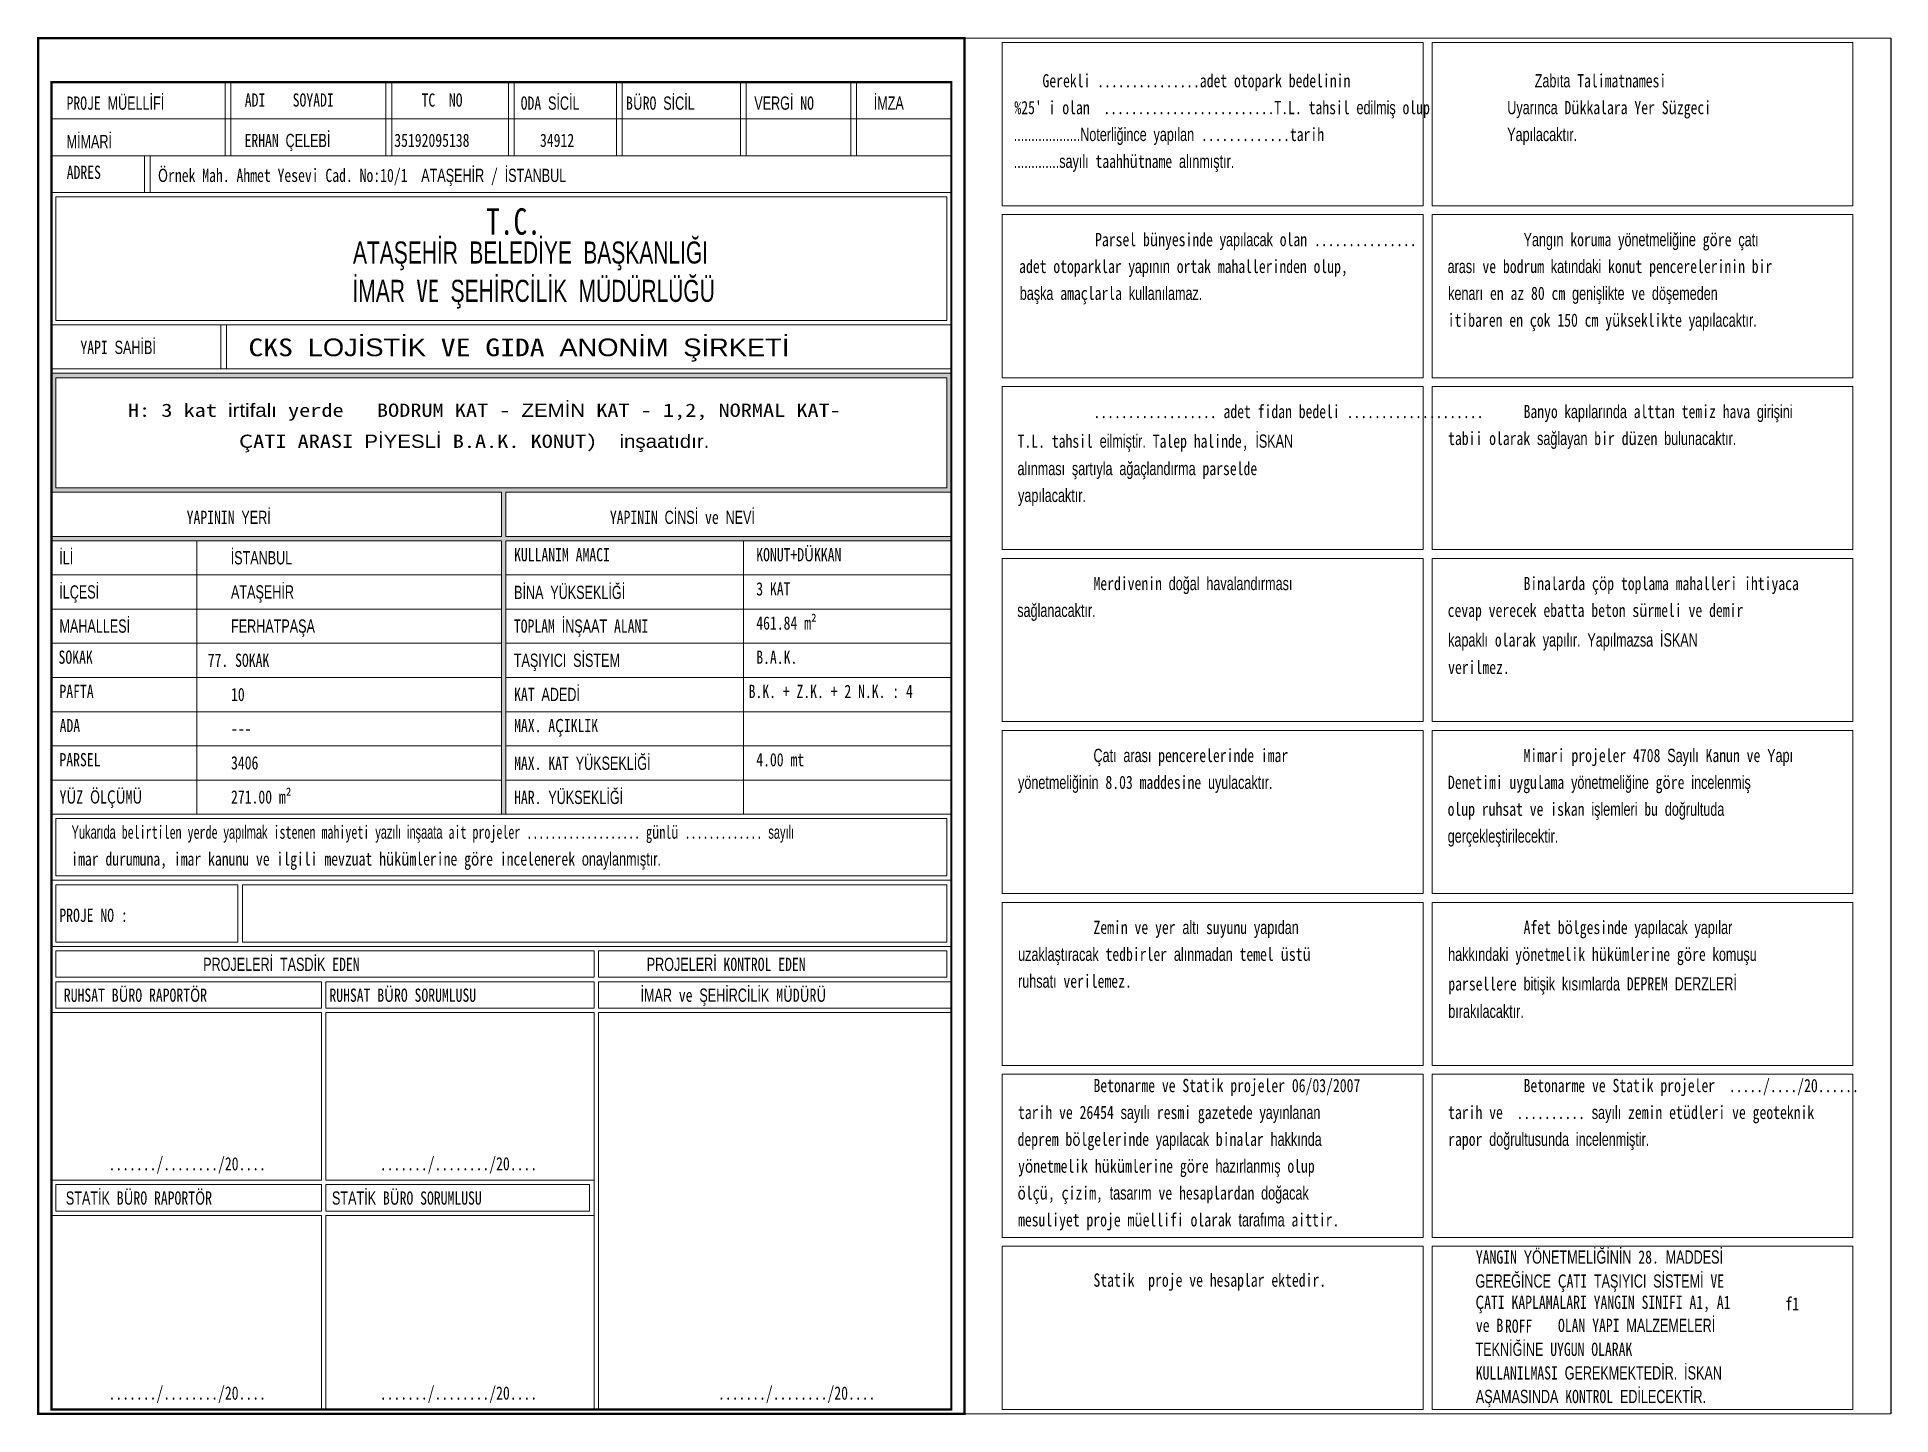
# Model space of a CAD drawing. Header units: millimetres. Extents: x 7519 to 33116, y -1769 to 3101.
# Drawn here: x 7519 to 9620, y 561 to 2124 of the extents above; entities that cross this region are included whole.
import ezdxf

# ---------------------------------------------------------------- set-up
doc = ezdxf.new("R2010")
doc.units = ezdxf.units.MM
doc.layers.add('1', color=7, linetype='Continuous', true_color=0x4137a0)
doc.layers.add('YAZI', color=4, linetype='Continuous', lineweight=5)
doc.styles.add('ÖLÇÜLENDİRME', font='BatangChe.ttf', dxfattribs={"width": 0.8, "height": 12})

msp = doc.modelspace()

# ---------------------------------------------------------------- texts
at = {"layer": 'YAZI', "style": 'ÖLÇÜLENDİRME'}
for s, height, width, p in [('    Gerekli ...............adet otopark bedelinin', 15, 0.8, (8627.533, 2066.552)), ('    Zabıta Talimatnamesi', 15, 0.8, (9185.498, 2066.552)), ('PROJE MÜELLİFİ', 15, 0.8, (7552.371, 2041.166)), ('ADI    SOYADI', 15, 0.8, (7754.399, 2044.648)), ('TC  NO', 15, 0.8, (7954.731, 2044.648)), ('ODA SİCİL', 15, 0.8, (8067.103, 2041.166)), ('BÜRO SİCİL', 15, 0.8, (8186.502, 2041.166)), ('VERGİ NO', 15, 0.8, (8331.9, 2041.166)), ('İMZA', 15, 0.8, (8467.266, 2041.166)), ("%%%25' i olan  .........................T.L. tahsil edilmiş olup", 15, 0.8, (8626.754, 2036.098)), ('Uyarınca Dükkalara Yer Süzgeci', 15, 0.8, (9185.379, 2036.098)), ('ERHAN ÇELEBİ', 15, 0.8, (7754.117, 1998.81)), ('...................Noterliğince yapılan .............tarih', 15, 0.8, (8625.965, 2005.643)), ('Yapılacaktır.', 15, 0.8, (9185.292, 2005.643)), ('MİMARİ', 15, 0.8, (7552.371, 1997.526)), ('35192095138', 15, 0.8, (7923.817, 1999.013)), ('34912', 15, 0.8, (8088.984, 1999.013)), ('ADRES', 15, 0.8, (7552.566, 1962.728)), ('Örnek Mah. Ahmet Yesevi Cad. No:10/1  ATAŞEHİR / İSTANBUL', 15, 0.8, (7655.931, 1959.246)), ('.............sayılı taahhütname alınmıştır.', 15, 0.8, (8625.965, 1975.189)), ('T.C.', 30, 0.8, (8027.988, 1899.465)), ('ATAŞEHİR BELEDİYE BAŞKANLIĞI', 25, 0.8, (7877.059, 1866.755)), ('           Parsel bünyesinde yapılacak olan ...............', 15, 0.8, (8632.872, 1886.428)), ('           Yangın koruma yönetmeliğine göre çatı', 15, 0.8, (9118.537, 1886.428)), ('adet otoparklar yapının ortak mahallerinden olup,', 15, 0.8, (8632.083, 1855.974)), ('arası ve bodrum katındaki konut pencerelerinin bir', 15, 0.8, (9117.748, 1855.974)), ('İMAR VE ŞEHİRCİLİK MÜDÜRLÜĞÜ', 25, 0.8, (7876.492, 1823.269)), ('başka amaçlarla kullanılamaz.', 15, 0.8, (8632.872, 1825.52)), ('kenarı en az 80 cm genişlikte ve döşemeden', 15, 0.8, (9118.353, 1825.52)), ('itibaren en çok 150 cm yükseklikte yapılacaktır.', 15, 0.8, (9117.888, 1795.066)), ('CKS LOJİSTİK VE GIDA ANONİM ŞİRKETİ', 20, 1.3, (7758.544, 1761.685)), ('YAPI SAHİBİ', 15, 0.8, (7568.07, 1764.149)), ('H: 3 kat irtifalı yerde   BODRUM KAT - ZEMİN KAT - 1,2, NORMAL KAT- ', 15, 1.3, (7621.976, 1692.901)), ('           .................. adet fidan bedeli ....................', 15, 0.8, (8631.037, 1691.428)), ('           Banyo kapılarında alttan temiz hava girişini', 15, 0.8, (9118.537, 1691.428)), ('ÇATI ARASI PİYESLİ B.A.K. KONUT)  inşaatıdır.', 15, 1.3, (7747.784, 1657.726)), ('T.L. tahsil eilmiştir. Talep halinde, İSKAN', 15, 0.8, (8630.366, 1657.87)), ('tabii olarak sağlayan bir düzen bulunacaktır.', 15, 0.8, (9118.321, 1660.974)), ('alınması şartıyla ağaçlandırma parselde', 15, 0.8, (8630.248, 1626.795)), ('yapılacaktır.', 15, 0.8, (8630.907, 1596.341)), ('YAPININ YERİ', 15, 0.8, (7688.506, 1571.436)), ('YAPININ CİNSİ ve NEVİ', 15, 0.8, (8168.234, 1571.436)), ('İLİ', 15, 0.8, (7544.144, 1525.608)), ('İSTANBUL', 15, 0.8, (7738.421, 1525.608)), ('KULLANIM AMACI', 15, 0.8, (8059.664, 1529.09)), ('KONUT+DÜKKAN', 15, 0.8, (8334.128, 1529.09)), ('İLÇESİ', 15, 0.8, (7544.144, 1486.858)), ('ATAŞEHİR', 15, 0.8, (7738.8, 1486.858)), ('BİNA YÜKSEKLİĞİ', 15, 0.8, (8059.664, 1486.35)), ('3 KAT', 15, 0.8, (8334.128, 1490.34)), ('           Merdivenin doğal havalandırması', 15, 0.8, (8631.037, 1496.428)), ('           Binalarda çöp toplama mahalleri ihtiyaca', 15, 0.8, (9118.537, 1496.428)), ('sağlanacaktır.', 15, 0.8, (8629.956, 1465.974)), ('cevap verecek ebatta beton sürmeli ve demir', 15, 0.8, (9117.78, 1465.974)), ('MAHALLESİ', 15, 0.8, (7544.328, 1448.108)), ('FERHATPAŞA', 15, 0.8, (7738.8, 1448.108)), ('TOPLAM İNŞAAT ALANI', 15, 0.8, (8059.361, 1448.108)), ('461.84 m²', 15, 0.8, (8334.128, 1451.59)), ('kapaklı olarak yapılır. Yapılmazsa İSKAN', 15, 0.8, (9118.353, 1432.416)), ('SOKAK', 15, 0.8, (7543.311, 1412.84)), ('77. SOKAK', 15, 0.8, (7712.4, 1409.358)), ('TAŞIYICI SİSTEM', 15, 0.8, (8059.361, 1409.358)), ('B.A.K.', 15, 0.8, (8334.128, 1412.84)), ('verilmez.', 15, 0.8, (9118.353, 1401.341)), ('PAFTA', 15, 0.8, (7544.328, 1374.09)), ('KAT ADEDİ', 15, 0.8, (8059.664, 1370.608)), ('B.K. + Z.K. + 2 N.K. : 4', 15, 0.8, (8325.462, 1374.09)), ('10', 15, 0.8, (7738.8, 1370.608)), ('ADA', 15, 0.8, (7544.522, 1335.34)), ('MAX. AÇIKLIK', 15, 0.8, (8059.664, 1335.34)), ('---', 15, 0.8, (7738.8, 1331.858)), ('PARSEL', 15, 0.8, (7544.328, 1296.59)), ('3406', 15, 0.8, (7738.8, 1293.108)), ('MAX. KAT YÜKSEKLİĞİ', 15, 0.8, (8059.664, 1292.6)), ('4.00 mt', 15, 0.8, (8334.128, 1296.59)), ('           Çatı arası pencerelerinde imar', 15, 0.8, (8631.037, 1301.428)), ('           Mimari projeler 4708 Sayılı Kanun ve Yapı', 15, 0.8, (9118.537, 1301.418)), ('yönetmeliğinin 8.03 maddesine uyulacaktır.', 15, 0.8, (8630.907, 1270.974)), ('Denetimi uygulama yönetmeliğine göre incelenmiş', 15, 0.8, (9118.158, 1270.961)), ('YÜZ ÖLÇÜMÜ', 15, 0.8, (7544.49, 1254.369)), ('271.00 m²', 15, 0.8, (7738.8, 1254.358)), ('HAR. YÜKSEKLİĞİ', 15, 0.8, (8059.653, 1253.85)), ('olup ruhsat ve iskan işlemleri bu doğrultuda', 15, 0.8, (9117.791, 1240.507)), ('Yukarıda belirtilen yerde yapılmak istenen mahiyeti yazılı inşaata ait projeler ................... günlü ............. sayılı', 15, 0.7, (7558.125, 1214.493)), ('gerçekleştirilecektir.', 15, 0.8, (9117.877, 1210.053)), ('imar durumuna, imar kanunu ve ilgili mevzuat hükümlerine göre incelenerek onaylanmıştır.', 15, 0.8, (7557.682, 1184.037)), ('PROJE NO :', 15, 0.8, (7544.205, 1120.185)), ('           Zemin ve yer altı suyunu yapıdan', 15, 0.8, (8631.037, 1106.428)), ('           Afet bölgesinde yapılacak yapılar', 15, 0.8, (9118.537, 1106.428)), ('PROJELERİ TASDİK EDEN', 15, 0.8, (7707.239, 1064.542)), ('PROJELERİ KONTROL EDEN', 15, 0.8, (8209.981, 1064.542)), ('uzaklaştıracak tedbirler alınmadan temel üstü', 15, 0.8, (8631.015, 1075.974)), ('hakkındaki yönetmelik hükümlerine göre komuşu', 15, 0.8, (9118.396, 1075.974)), ('ruhsatı verilemez.', 15, 0.8, (8630.896, 1045.52)), ('parsellere bitişik kısımlarda DEPREM DERZLERİ', 15, 0.8, (9118.537, 1042.416)), ('RUHSAT BÜRO RAPORTÖR', 15, 0.8, (7549.325, 1029.553)), ('RUHSAT BÜRO SORUMLUSU', 15, 0.8, (7850.334, 1029.553)), ('İMAR ve ŞEHİRCİLİK MÜDÜRÜ', 15, 0.8, (8202.964, 1029.542)), ('bırakılacaktır.', 15, 0.8, (9118.537, 1011.341)), ('           Betonarme ve Statik projeler 06/03/2007', 15, 0.8, (8631.037, 927.11)), ('           Betonarme ve Statik projeler  ...../..../20......', 15, 0.8, (9118.537, 927.11)), ('tarih ve 26454 sayılı resmi gazetede yayınlanan', 15, 0.8, (8630.821, 896.654)), ('tarih ve  .......... sayılı zemin etüdleri ve geoteknik', 15, 0.8, (9118.321, 896.654)), ('deprem bölgelerinde yapılacak binalar hakkında', 15, 0.8, (8630.302, 866.2)), ('rapor doğrultusunda incelenmiştir.', 15, 0.8, (9118.396, 866.2)), ('......./......../20....', 15, 0.8, (7599.982, 838.442)), ('......./......../20....', 15, 0.8, (7907.417, 838.442)), ('yönetmelik hükümlerine göre hazırlanmış olup', 15, 0.8, (8630.907, 835.746)), ('ölçü, çizim, tasarım ve hesaplardan doğacak', 15, 0.8, (8630.291, 805.291)), ('STATİK BÜRO RAPORTÖR', 15, 0.8, (7551.592, 799.542)), ('STATİK BÜRO SORUMLUSU', 15, 0.8, (7853.264, 799.542)), ('mesuliyet proje müellifi olarak tarafıma aittir.', 15, 0.8, (8630.853, 774.826)), ('YANGIN YÖNETMELİĞİNİN 28. MADDESİ', 15, 0.8, (9149.763, 732.629)), ('           Statik  proje ve hesaplar ektedir.', 15, 0.8, (8631.037, 706.457)), ('GEREĞİNCE ÇATI TAŞIYICI SİSTEMİ VE', 15, 0.8, (9149.315, 705.423)), ('ÇATI KAPLAMALARI YANGIN SINIFI A1, A1', 15, 0.8, (9149.298, 681.339)), ('f1', 15, 0.8, (9500.646, 679.591)), ('ve B        OLAN YAPI MALZEMELERİ', 15, 0.8, (9149.78, 655.155)), ('ROFF', 15, 0.8, (9182.767, 654.272)), ('TEKNİĞİNE UYGUN OLARAK', 15, 0.8, (9149.399, 628.029)), ('KULLANILMASI GEREKMEKTEDİR. İSKAN', 15, 0.8, (9149.636, 601.221)), ('......./......../20....', 15, 0.8, (7599.982, 578.402)), ('......./......../20....', 15, 0.8, (7907.417, 578.402)), ('......./......../20....', 15, 0.8, (8290.757, 578.402)), ('AŞAMASINDA KONTROL EDİLECEKTİR.', 15, 0.8, (9149.788, 574.493))]:
    msp.add_text(s, height=height, dxfattribs=dict(at, width=width)).set_placement(p)

# ---------------------------------------------------------------- hatches: boundary and pattern name
at = {"layer": 'YAZI'}
h = msp.add_hatch(color=256, dxfattribs=at)
h.paths.add_polyline_path([(7535.226, 1742.318), (7535.226, 1607.318), (8045.226, 1607.318), (8045.226, 1557.318), (7535.226, 1557.318), (7535.226, 1552.318), (8045.226, 1552.318), (8045.226, 1242.318), (8050.226, 1242.318), (8050.226, 1552.318), (8555.226, 1552.318), (8555.226, 1557.318), (8050.226, 1557.318), (8050.226, 1607.318), (8555.226, 1607.318), (8555.226, 1742.318)])
h.paths.add_polyline_path([(8550.226, 1737.318), (8550.226, 1612.318), (7540.226, 1612.318), (7540.226, 1737.318)], flags=16)
h.paths.add_polyline_path([(7793.729, 1647.185), (8275.346, 1647.185), (8275.346, 1682.014), (7793.729, 1682.014)], flags=8)
h.paths.add_polyline_path([(7667.91, 1682.305), (8404.797, 1682.305), (8404.797, 1717.199), (7667.91, 1717.199)], flags=8)

# ---------------------------------------------------------------- linework, layer by layer
at = {"layer": '1'}
msp.add_line((9620.226, 2122.318), (9620.226, 562.318), dxfattribs=at)
at = {"layer": 'YAZI'}
for p, q in [((7520.226, 2122.318), (8570.226, 2122.318)), ((7520.226, 2122.318), (7520.226, 562.318)), ((7520.226, 2122.318), (7520.226, 562.318)), ((8570.226, 2122.318), (8570.226, 562.318)), ((8570.226, 2122.318), (8570.226, 562.318)), ((8570.226, 2122.318), (8570.226, 562.318)), ((8570.226, 2122.318), (9620.226, 2122.318)), ((8570.226, 2122.318), (8570.226, 562.318)), ((9090.226, 2117.318), (8612.726, 2117.318)), ((8612.726, 2117.318), (8612.726, 1932.318)), ((9090.226, 1932.318), (9090.226, 2117.318)), ((9100.226, 2117.318), (9576.976, 2117.318)), ((9100.226, 1932.318), (9100.226, 2117.318)), ((9576.976, 2117.318), (9576.976, 1932.318)), ((7535.226, 2072.318), (7535.226, 567.318)), ((7535.226, 2072.318), (8555.226, 2072.318)), ((7732.296, 2072.318), (7732.296, 1988.984)), ((7738.737, 2072.318), (7738.737, 1988.984)), ((7914.447, 2072.318), (7914.447, 1988.984)), ((7920.888, 2072.318), (7920.888, 1988.984)), ((8053.319, 2072.318), (8053.319, 1988.984)), ((8059.76, 2072.318), (8059.76, 1988.984)), ((8175.895, 2072.318), (8175.895, 1988.984)), ((8182.336, 2072.318), (8182.336, 1988.984)), ((8316.264, 2072.318), (8316.264, 1988.984)), ((8322.705, 2072.318), (8322.705, 1988.984)), ((8441.409, 2072.318), (8441.409, 1988.984)), ((8447.85, 2072.318), (8447.85, 1988.984)), ((8555.226, 2072.318), (8555.226, 1022.318)), ((7535.226, 2030.651), (8555.226, 2030.651)), ((7535.226, 1988.984), (8555.226, 1988.984)), ((7640.866, 1988.984), (7640.866, 1947.318)), ((7647.307, 1988.984), (7647.307, 1947.318)), ((7535.226, 1947.318), (8555.226, 1947.318)), ((8550.226, 1942.318), (7540.226, 1942.318)), ((7540.226, 1942.318), (7540.226, 1802.318)), ((8550.226, 1802.318), (8550.226, 1942.318)), ((8612.726, 1932.318), (9090.226, 1932.318)), ((9090.226, 1922.318), (8612.726, 1922.318)), ((8612.726, 1922.318), (8612.726, 1737.318)), ((9090.226, 1737.318), (9090.226, 1922.318)), ((9576.976, 1932.318), (9100.226, 1932.318)), ((9100.226, 1922.318), (9576.976, 1922.318)), ((9100.226, 1737.318), (9100.226, 1922.318)), ((9576.976, 1922.318), (9576.976, 1737.318)), ((7535.226, 1797.318), (8555.226, 1797.318)), ((7540.226, 1802.318), (8550.226, 1802.318)), ((7727.089, 1797.318), (7727.089, 1747.318)), ((7733.53, 1797.318), (7733.53, 1747.318)), ((7535.226, 1747.318), (8555.226, 1747.318)), ((7535.226, 1742.318), (8555.226, 1742.318)), ((8550.226, 1737.318), (7540.226, 1737.318)), ((7540.226, 1737.318), (7540.226, 1612.318)), ((8550.226, 1612.318), (8550.226, 1737.318)), ((8612.726, 1737.318), (9090.226, 1737.318)), ((9090.226, 1727.318), (8612.726, 1727.318)), ((8612.726, 1727.318), (8612.726, 1542.318)), ((9090.226, 1542.318), (9090.226, 1727.318)), ((9576.976, 1737.318), (9100.226, 1737.318)), ((9100.226, 1727.318), (9576.976, 1727.318)), ((9100.226, 1542.318), (9100.226, 1727.318)), ((9576.976, 1727.318), (9576.976, 1542.318)), ((7535.226, 1607.318), (8045.226, 1607.318)), ((7540.226, 1612.318), (8550.226, 1612.318)), ((8045.226, 1607.318), (8045.226, 1557.318)), ((8050.226, 1607.318), (8555.226, 1607.318)), ((8050.226, 1607.318), (8050.226, 1557.318)), ((7535.226, 1557.318), (8045.226, 1557.318)), ((8050.226, 1557.318), (8555.226, 1557.318)), ((7535.226, 1552.318), (8045.226, 1552.318)), ((7700.139, 1552.318), (7700.139, 1242.318)), ((8045.226, 1552.318), (8045.226, 1242.318)), ((8050.226, 1552.318), (8555.226, 1552.318)), ((8050.226, 1552.318), (8050.226, 1242.318)), ((8319.691, 1552.318), (8319.691, 1242.318)), ((8612.726, 1542.318), (9090.226, 1542.318)), ((9576.976, 1542.318), (9100.226, 1542.318)), ((8045.226, 1513.568), (7535.226, 1513.568)), ((8050.226, 1513.568), (8555.226, 1513.568)), ((9090.226, 1532.318), (8612.726, 1532.318)), ((8612.726, 1532.318), (8612.726, 1347.318)), ((9090.226, 1347.318), (9090.226, 1532.318)), ((9100.226, 1532.318), (9576.976, 1532.318)), ((9100.226, 1347.318), (9100.226, 1532.318)), ((9576.976, 1532.318), (9576.976, 1347.318)), ((8045.226, 1474.818), (7535.226, 1474.818)), ((8050.226, 1474.818), (8555.226, 1474.818)), ((8045.226, 1436.068), (7535.226, 1436.068)), ((8050.226, 1436.068), (8555.226, 1436.068)), ((8045.226, 1397.318), (7535.226, 1397.318)), ((8050.226, 1397.318), (8555.226, 1397.318)), ((8045.226, 1358.568), (7535.226, 1358.568)), ((8050.226, 1358.568), (8555.226, 1358.568)), ((8612.726, 1347.318), (9090.226, 1347.318)), ((9576.976, 1347.318), (9100.226, 1347.318)), ((9090.226, 1337.318), (8612.726, 1337.318)), ((8612.726, 1337.318), (8612.726, 1152.318)), ((9090.226, 1152.318), (9090.226, 1337.318)), ((9100.226, 1337.318), (9576.976, 1337.318)), ((9100.226, 1152.318), (9100.226, 1337.318)), ((9576.976, 1337.318), (9576.976, 1152.318)), ((8045.226, 1319.818), (7535.226, 1319.818)), ((8050.226, 1319.818), (8555.226, 1319.818)), ((8045.226, 1281.068), (7535.226, 1281.068)), ((8050.226, 1281.068), (8555.226, 1281.068)), ((7535.226, 1242.318), (8555.226, 1242.318)), ((8550.226, 1237.318), (7540.226, 1237.318)), ((7540.226, 1237.318), (7540.226, 1172.318)), ((8550.226, 1172.318), (8550.226, 1237.318)), ((7535.226, 1167.318), (8555.226, 1167.318)), ((7540.226, 1172.318), (8550.226, 1172.318)), ((7746.692, 1162.318), (7540.226, 1162.318)), ((7540.226, 1162.318), (7540.226, 1097.318)), ((7746.692, 1162.318), (7746.692, 1097.318)), ((7751.692, 1162.318), (7751.692, 1097.318)), ((8550.226, 1162.318), (7751.692, 1162.318)), ((8550.226, 1097.318), (8550.226, 1162.318)), ((8612.726, 1152.318), (9090.226, 1152.318)), ((9090.226, 1142.318), (8612.726, 1142.318)), ((8612.726, 1142.318), (8612.726, 957.318)), ((9090.226, 957.318), (9090.226, 1142.318)), ((9576.976, 1152.318), (9100.226, 1152.318)), ((9100.226, 1142.318), (9576.976, 1142.318)), ((9100.226, 957.318), (9100.226, 1142.318)), ((9576.976, 1142.318), (9576.976, 957.318)), ((7540.226, 1097.318), (7746.692, 1097.318)), ((7751.692, 1097.318), (8550.226, 1097.318)), ((7535.226, 1092.318), (8555.226, 1092.318)), ((8555.226, 1092.318), (7535.226, 1092.318)), ((7535.226, 1092.318), (7535.226, 1052.318)), ((8150.226, 1087.318), (7540.226, 1087.318)), ((7540.226, 1087.318), (7540.226, 1057.318)), ((8150.226, 1087.318), (8150.226, 1057.318)), ((8155.226, 1087.318), (8155.226, 1057.318)), ((8550.226, 1087.318), (8155.226, 1087.318)), ((8550.226, 1057.318), (8550.226, 1087.318)), ((8555.226, 1052.318), (8555.226, 1092.318)), ((7535.226, 1057.318), (7535.226, 1017.318)), ((7540.226, 1057.318), (7841.426, 1057.318)), ((7841.426, 1057.318), (7540.226, 1057.318)), ((7540.226, 1057.318), (8150.226, 1057.318)), ((7540.226, 1052.318), (7841.426, 1052.318)), ((7841.426, 1052.318), (7540.226, 1052.318)), ((7540.226, 1052.318), (7540.226, 1022.318)), ((7540.226, 1052.318), (7841.426, 1052.318)), ((7841.426, 1052.318), (7841.426, 1022.318)), ((7846.426, 1057.318), (8150.226, 1057.318)), ((7846.426, 1052.318), (8150.226, 1052.318)), ((7846.426, 1052.318), (7846.426, 1022.318)), ((8150.226, 1052.318), (7846.426, 1052.318)), ((7846.426, 1052.318), (8150.226, 1052.318)), ((8150.226, 1052.318), (8150.226, 1022.318)), ((8150.226, 1022.318), (8150.226, 1052.318)), ((8155.226, 1057.318), (8550.226, 1057.318)), ((8155.226, 1052.318), (8555.226, 1052.318)), ((8155.226, 1052.318), (8155.226, 1022.318)), ((8459.026, 1052.318), (8155.226, 1052.318)), ((8155.226, 1052.318), (8555.226, 1052.318)), ((7535.226, 1017.318), (7841.426, 1017.318)), ((7535.226, 1017.318), (7841.426, 1017.318)), ((7540.226, 1022.318), (7841.426, 1022.318)), ((7841.426, 1017.318), (7841.426, 827.318)), ((7846.426, 1022.318), (8150.226, 1022.318)), ((7846.426, 1017.318), (7846.426, 827.318)), ((7846.426, 1017.318), (8150.226, 1017.318)), ((7846.426, 1017.318), (8150.226, 1017.318)), ((8150.226, 1017.318), (8150.226, 567.318)), ((8155.226, 1022.318), (8555.226, 1022.318)), ((8155.226, 1017.318), (8155.226, 567.318)), ((8155.226, 1017.318), (8555.226, 1017.318)), ((8155.226, 1017.318), (8555.226, 1017.318)), ((8555.226, 1017.318), (8555.226, 567.318)), ((8612.726, 957.318), (9090.226, 957.318)), ((9090.226, 947.318), (8612.726, 947.318)), ((8612.726, 947.318), (8612.726, 762.318)), ((9090.226, 762.318), (9090.226, 947.318)), ((9576.976, 957.318), (9100.226, 957.318)), ((9100.226, 947.318), (9576.976, 947.318)), ((9100.226, 762.318), (9100.226, 947.318)), ((9576.976, 947.318), (9576.976, 762.318)), ((7535.226, 827.318), (7841.426, 827.318)), ((7841.426, 827.318), (7535.226, 827.318)), ((7535.226, 827.318), (7535.226, 787.318)), ((7841.426, 822.318), (7540.226, 822.318)), ((7540.226, 822.318), (7540.226, 792.318)), ((7841.426, 822.318), (7841.426, 792.318)), ((7846.426, 827.318), (8150.226, 827.318)), ((7846.426, 822.318), (7846.426, 792.318)), ((8145.226, 822.318), (7846.426, 822.318)), ((8145.226, 792.318), (8145.226, 822.318)), ((8150.226, 787.318), (8150.226, 827.318)), ((7535.226, 787.318), (7841.426, 787.318)), ((7535.226, 787.318), (7841.426, 787.318)), ((7540.226, 792.318), (7841.426, 792.318)), ((7841.426, 787.318), (7841.426, 567.318)), ((7846.426, 792.318), (8145.226, 792.318)), ((7846.426, 787.318), (8150.226, 787.318)), ((7846.426, 787.318), (7846.426, 567.318)), ((7846.426, 787.318), (8150.226, 787.318)), ((8612.726, 762.318), (9090.226, 762.318)), ((9576.976, 762.318), (9100.226, 762.318)), ((9090.226, 752.318), (8612.726, 752.318)), ((8612.726, 752.318), (8612.726, 567.318)), ((9090.226, 567.318), (9090.226, 752.318)), ((9100.226, 752.318), (9576.976, 752.318)), ((9100.226, 567.318), (9100.226, 752.318)), ((9576.976, 752.318), (9576.976, 567.318)), ((8555.226, 562.318), (7520.226, 562.318)), ((7535.226, 567.318), (7841.426, 567.318)), ((7846.426, 567.318), (8150.226, 567.318)), ((8155.226, 567.318), (8555.226, 567.318)), ((9620.226, 562.318), (8570.226, 562.318)), ((8612.726, 567.318), (9090.226, 567.318)), ((9576.976, 567.318), (9100.226, 567.318))]:
    msp.add_line(p, q, dxfattribs=at)
at = {"layer": 'YAZI', "const_width": 2.5}
for points in [[(7520.226, 2122.318), (8570.226, 2122.318), (8570.226, 562.318), (7520.226, 562.318)], [(7535.226, 2072.318), (8555.226, 2072.318), (8555.226, 567.318), (7535.226, 567.318)]]:
    msp.add_lwpolyline(points, close=True, dxfattribs=at)

msp.set_redraw_order([(e.dxf.handle, doc.entitydb.next_handle()) for e in msp.query("TEXT MTEXT ATTDEF DIMENSION ARC_DIMENSION")])  # texts and dimensions are drawn at this point

doc.saveas('drawing.dxf')
